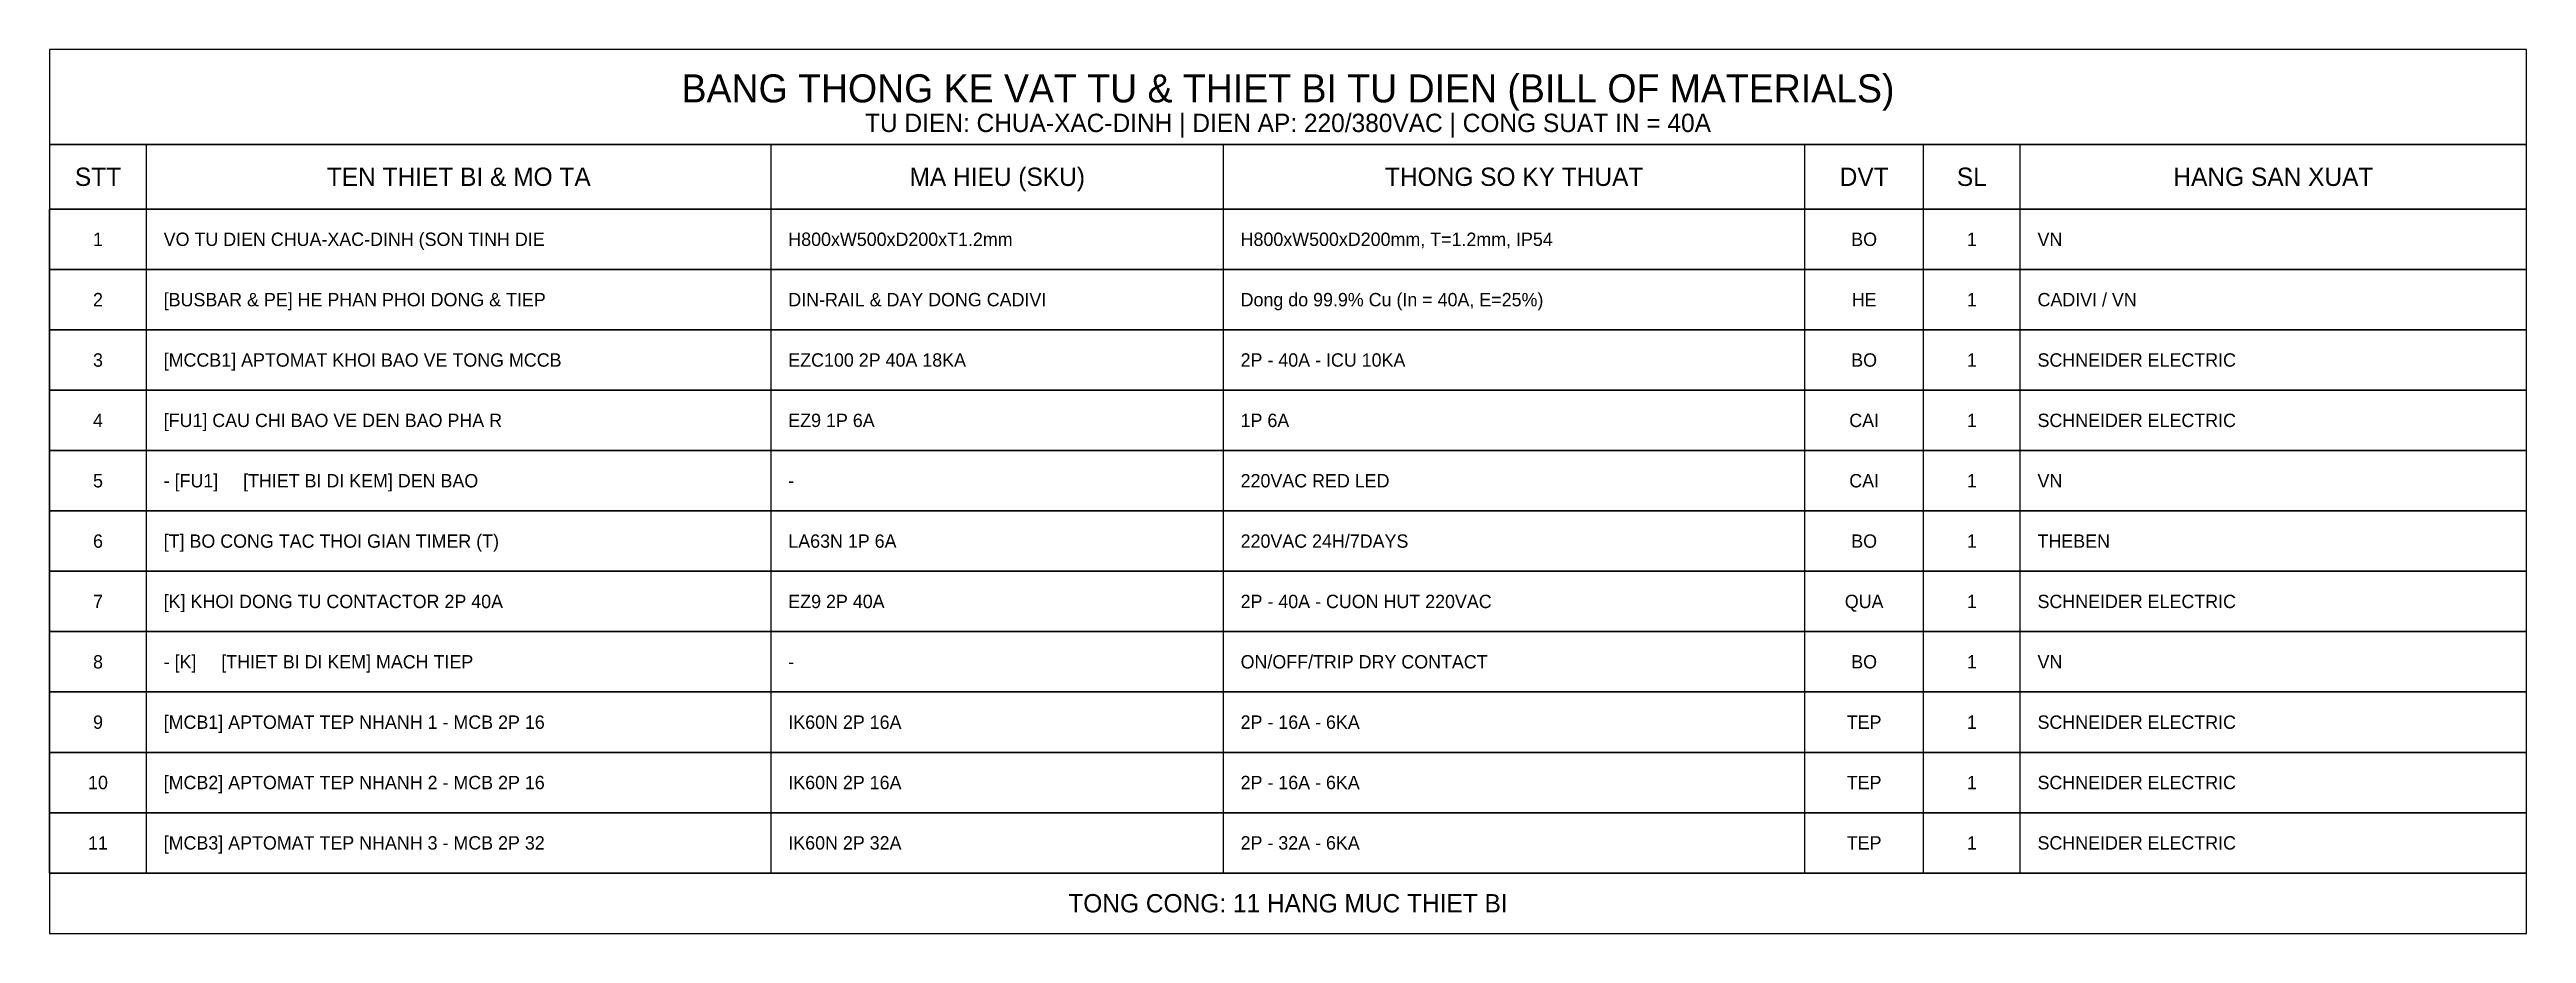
# Model space of a CAD drawing. Header units: metres. Extents: x 48 to 3950, y -285 to 946.
# Drawn here: x 2800 to 3950, y 490 to 900 of the extents above; entities that cross this region are included whole.
import ezdxf
from ezdxf.enums import TextEntityAlignment as Align

# ---------------------------------------------------------------- set-up
doc = ezdxf.new("R2010")
doc.units = ezdxf.units.M
for name, color, linetype, lineweight in [('0_TABLE', 4, 'Continuous', 25), ('0_TABLE_HDR', 2, 'Continuous', 30), ('0_TEXT', 7, 'Continuous', 20)]:
    doc.layers.add(name, color=color, linetype=linetype, lineweight=lineweight)

msp = doc.modelspace()

# ---------------------------------------------------------------- texts
at = {"layer": '0_TABLE_HDR', "color": 2}
for s, height, p in [('BANG THONG KE VAT TU & THIET BI TU DIEN (BILL OF MATERIALS)', 13, (3375, 882)), ('STT', 8.5, (2822.5, 841)), ('TEN THIET BI & MO TA', 8.5, (2990, 841)), ('MA HIEU (SKU)', 8.5, (3240, 841)), ('THONG SO KY THUAT', 8.5, (3480, 841)), ('DVT', 8.5, (3642.5, 841)), ('SL', 8.5, (3692.5, 841)), ('HANG SAN XUAT', 8.5, (3832.5, 841)), ('TONG CONG: 11 HANG MUC THIET BI', 8.5, (3375, 504))]:
    msp.add_text(s, height=height, dxfattribs=at).set_placement(p, align=Align.MIDDLE_CENTER)
at = {"layer": '0_TEXT'}
msp.add_text('TU DIEN: CHUA-XAC-DINH | DIEN AP: 220/380VAC | CONG SUAT IN = 40A', height=8.5, dxfattribs=at).set_placement((3375, 866), align=Align.MIDDLE_CENTER)
at = {"layer": '0_TEXT', "color": 7}
for s, p in [('1', (2822.5, 812)), ('BO', (3642.5, 812)), ('1', (3692.5, 812)), ('2', (2822.5, 784)), ('HE', (3642.5, 784)), ('1', (3692.5, 784)), ('3', (2822.5, 756)), ('BO', (3642.5, 756)), ('1', (3692.5, 756)), ('4', (2822.5, 728)), ('CAI', (3642.5, 728)), ('1', (3692.5, 728)), ('5', (2822.5, 700)), ('CAI', (3642.5, 700)), ('1', (3692.5, 700)), ('6', (2822.5, 672)), ('BO', (3642.5, 672)), ('1', (3692.5, 672)), ('7', (2822.5, 644)), ('QUA', (3642.5, 644)), ('1', (3692.5, 644)), ('8', (2822.5, 616)), ('BO', (3642.5, 616)), ('1', (3692.5, 616)), ('9', (2822.5, 588)), ('TEP', (3642.5, 588)), ('1', (3692.5, 588)), ('10', (2822.5, 560)), ('TEP', (3642.5, 560)), ('1', (3692.5, 560)), ('11', (2822.5, 532)), ('TEP', (3642.5, 532)), ('1', (3692.5, 532))]:
    msp.add_text(s, height=6.2, dxfattribs=at).set_placement(p, align=Align.MIDDLE_CENTER)
for s, p in [('VO TU DIEN CHUA-XAC-DINH (SON TINH DIE', (2853, 812)), ('H800xW500xD200xT1.2mm', (3143, 812)), ('H800xW500xD200mm, T=1.2mm, IP54', (3353, 812)), ('[BUSBAR & PE] HE PHAN PHOI DONG & TIEP', (2853, 784)), ('DIN-RAIL & DAY DONG CADIVI', (3143, 784)), ('Dong do 99.9% Cu (In = 40A, E=25%)', (3353, 784)), ('[MCCB1] APTOMAT KHOI BAO VE TONG MCCB ', (2853, 756)), ('EZC100 2P 40A 18KA', (3143, 756)), ('2P - 40A - ICU 10KA', (3353, 756)), ('[FU1] CAU CHI BAO VE DEN BAO PHA R', (2853, 728)), ('EZ9 1P 6A', (3143, 728)), ('1P 6A', (3353, 728)), ('- [FU1]     [THIET BI DI KEM] DEN BAO ', (2853, 700)), ('220VAC RED LED', (3353, 700)), ('-', (3143, 700)), ('[T] BO CONG TAC THOI GIAN TIMER (T)', (2853, 672)), ('LA63N 1P 6A', (3143, 672)), ('220VAC 24H/7DAYS', (3353, 672)), ('[K] KHOI DONG TU CONTACTOR 2P 40A', (2853, 644)), ('EZ9 2P 40A', (3143, 644)), ('2P - 40A - CUON HUT 220VAC', (3353, 644)), ('- [K]     [THIET BI DI KEM] MACH TIEP ', (2853, 616)), ('-', (3143, 616)), ('ON/OFF/TRIP DRY CONTACT', (3353, 616)), ('[MCB1] APTOMAT TEP NHANH 1 - MCB 2P 16', (2853, 588)), ('IK60N 2P 16A', (3143, 588)), ('2P - 16A - 6KA', (3353, 588)), ('[MCB2] APTOMAT TEP NHANH 2 - MCB 2P 16', (2853, 560)), ('IK60N 2P 16A', (3143, 560)), ('2P - 16A - 6KA', (3353, 560)), ('[MCB3] APTOMAT TEP NHANH 3 - MCB 2P 32', (2853, 532)), ('IK60N 2P 32A', (3143, 532)), ('2P - 32A - 6KA', (3353, 532))]:
    msp.add_text(s, height=6.2, dxfattribs=at).set_placement(p, align=Align.MIDDLE_LEFT)
at = {"layer": '0_TEXT', "color": 3}
for s, p in [('VN', (3723, 812)), ('CADIVI / VN', (3723, 784)), ('SCHNEIDER ELECTRIC', (3723, 756)), ('SCHNEIDER ELECTRIC', (3723, 728)), ('VN', (3723, 700)), ('THEBEN', (3723, 672)), ('SCHNEIDER ELECTRIC', (3723, 644)), ('VN', (3723, 616)), ('SCHNEIDER ELECTRIC', (3723, 588)), ('SCHNEIDER ELECTRIC', (3723, 560)), ('SCHNEIDER ELECTRIC', (3723, 532))]:
    msp.add_text(s, height=6.2, dxfattribs=at).set_placement(p, align=Align.MIDDLE_LEFT)

# ---------------------------------------------------------------- linework, layer by layer
at = {"layer": '0_TABLE', "color": 4}
for p, q in [((2845, 826), (2845, 856)), ((3135, 826), (3135, 856)), ((3345, 826), (3345, 856)), ((3615, 826), (3615, 856)), ((3670, 826), (3670, 856)), ((3715, 826), (3715, 856)), ((2800, 798), (2800, 826)), ((2845, 798), (2845, 826)), ((3135, 798), (3135, 826)), ((3345, 798), (3345, 826)), ((3615, 798), (3615, 826)), ((3670, 798), (3670, 826)), ((3715, 798), (3715, 826)), ((2800, 770), (2800, 798)), ((2845, 770), (2845, 798)), ((3135, 770), (3135, 798)), ((3345, 770), (3345, 798)), ((3615, 770), (3615, 798)), ((3670, 770), (3670, 798)), ((3715, 770), (3715, 798)), ((2800, 742), (2800, 770)), ((2845, 742), (2845, 770)), ((3135, 742), (3135, 770)), ((3345, 742), (3345, 770)), ((3615, 742), (3615, 770)), ((3670, 742), (3670, 770)), ((3715, 742), (3715, 770)), ((2800, 714), (2800, 742)), ((2845, 714), (2845, 742)), ((3135, 714), (3135, 742)), ((3345, 714), (3345, 742)), ((3615, 714), (3615, 742)), ((3670, 714), (3670, 742)), ((3715, 714), (3715, 742)), ((2800, 686), (2800, 714)), ((2845, 686), (2845, 714)), ((3135, 686), (3135, 714)), ((3345, 686), (3345, 714)), ((3615, 686), (3615, 714)), ((3670, 686), (3670, 714)), ((3715, 686), (3715, 714)), ((2800, 658), (2800, 686)), ((2845, 658), (2845, 686)), ((3135, 658), (3135, 686)), ((3345, 658), (3345, 686)), ((3615, 658), (3615, 686)), ((3670, 658), (3670, 686)), ((3715, 658), (3715, 686)), ((2800, 630), (2800, 658)), ((2845, 630), (2845, 658)), ((3135, 630), (3135, 658)), ((3345, 630), (3345, 658)), ((3615, 630), (3615, 658)), ((3670, 630), (3670, 658)), ((3715, 630), (3715, 658)), ((2800, 602), (2800, 630)), ((2845, 602), (2845, 630)), ((3135, 602), (3135, 630)), ((3345, 602), (3345, 630)), ((3615, 602), (3615, 630)), ((3670, 602), (3670, 630)), ((3715, 602), (3715, 630)), ((2800, 574), (2800, 602)), ((2845, 574), (2845, 602)), ((3135, 574), (3135, 602)), ((3345, 574), (3345, 602)), ((3615, 574), (3615, 602)), ((3670, 574), (3670, 602)), ((3715, 574), (3715, 602)), ((2800, 546), (2800, 574)), ((2845, 546), (2845, 574)), ((3135, 546), (3135, 574)), ((3345, 546), (3345, 574)), ((3615, 546), (3615, 574)), ((3670, 546), (3670, 574)), ((3715, 546), (3715, 574)), ((2800, 518), (2800, 546)), ((2845, 518), (2845, 546)), ((3135, 518), (3135, 546)), ((3345, 518), (3345, 546)), ((3615, 518), (3615, 546)), ((3670, 518), (3670, 546)), ((3715, 518), (3715, 546))]:
    msp.add_line(p, q, dxfattribs=at)
for points in [[(2800, 856), (3950, 856), (3950, 900), (2800, 900), (2800, 856)], [(2800, 826), (3950, 826), (3950, 856), (2800, 856), (2800, 826)], [(2800, 798), (3950, 798), (3950, 826), (2800, 826), (2800, 798)], [(2800, 770), (3950, 770), (3950, 798), (2800, 798), (2800, 770)], [(2800, 742), (3950, 742), (3950, 770), (2800, 770), (2800, 742)], [(2800, 714), (3950, 714), (3950, 742), (2800, 742), (2800, 714)], [(2800, 686), (3950, 686), (3950, 714), (2800, 714), (2800, 686)], [(2800, 658), (3950, 658), (3950, 686), (2800, 686), (2800, 658)], [(2800, 630), (3950, 630), (3950, 658), (2800, 658), (2800, 630)], [(2800, 602), (3950, 602), (3950, 630), (2800, 630), (2800, 602)], [(2800, 574), (3950, 574), (3950, 602), (2800, 602), (2800, 574)], [(2800, 546), (3950, 546), (3950, 574), (2800, 574), (2800, 546)], [(2800, 518), (3950, 518), (3950, 546), (2800, 546), (2800, 518)], [(2800, 490), (3950, 490), (3950, 518), (2800, 518), (2800, 490)]]:
    msp.add_lwpolyline(points, close=True, dxfattribs=at)

msp.set_redraw_order([(e.dxf.handle, doc.entitydb.next_handle()) for e in msp.query("TEXT MTEXT ATTDEF DIMENSION ARC_DIMENSION")])  # texts and dimensions are drawn at this point

doc.saveas('drawing.dxf')
